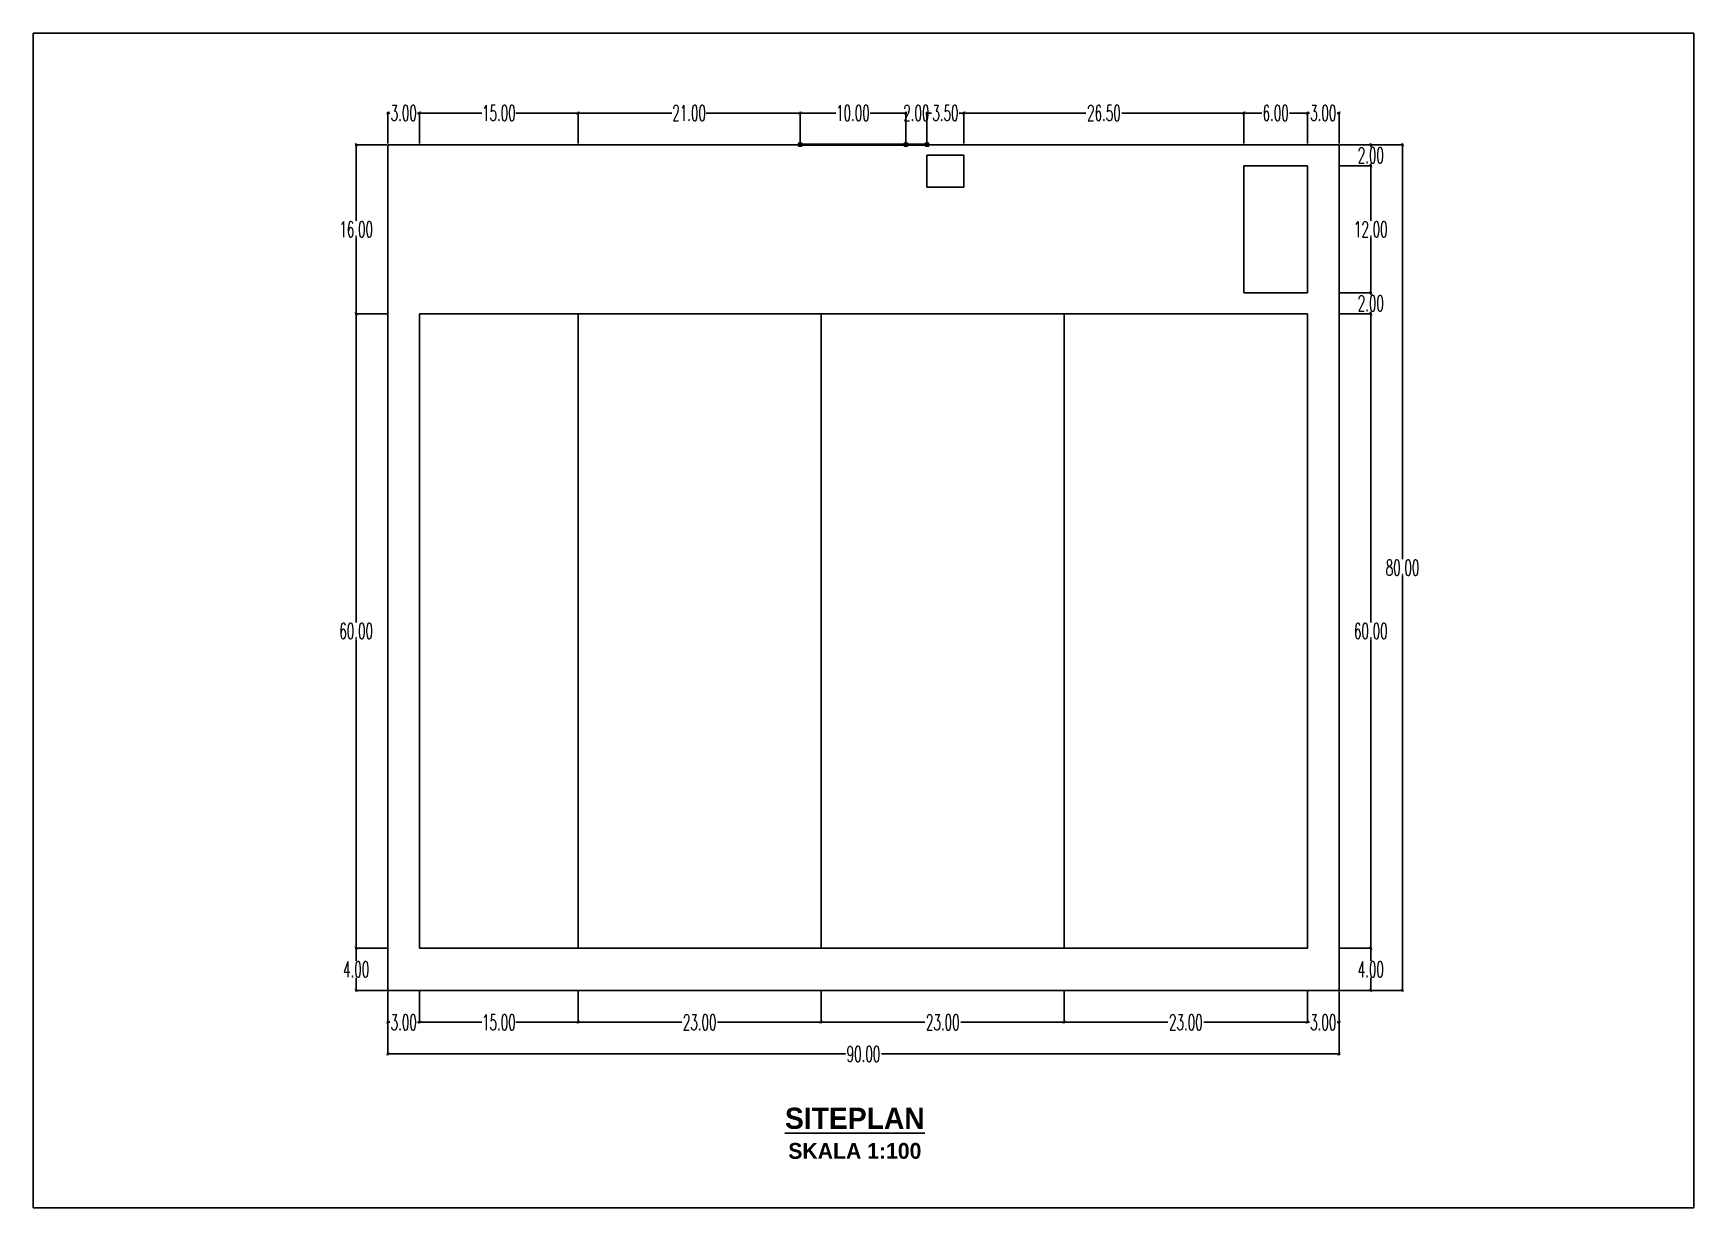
# Model space of a CAD drawing. Header units: millimetres. Extents: x 2491 to 3310, y 1470 to 1581.
# Drawn here: x 2490.8 to 2647.9, y 1469.6 to 1580.7 of the extents above; entities that cross this region are included whole.
import ezdxf

# ---------------------------------------------------------------- set-up
doc = ezdxf.new("R2010")
doc.units = ezdxf.units.MM
doc.layers.add('KOP TEKS', color=1, linetype='Continuous')
doc.styles.add('-DIM2', font='simplex.shx', dxfattribs={"width": 0.55})
doc.styles.get("Standard").update_dxf_attribs({"font": 'arial.ttf'})
doc.dimstyles.new('layout ngoro', dxfattribs={"dimtxt": 1.5, "dimasz": 0.3, "dimexe": 0.1, "dimexo": 0.1, "dimgap": 0.05, "dimtad": 0, "dimtih": 1, "dimtoh": 1, "dimzin": 0, "dimdsep": 46, "dimtxsty": '-DIM2', "dimblk": 'ARCHTICK', "dimcen": 0.3, "dimdle": 0.1, "dimclrd": 1, "dimclre": 1, "dimclrt": 7, "dimadec": 0, "dimazin": 0, "dimtfac": 1, "dimtix": 1, "dimtofl": 0, "dimtmove": 0, "dimatfit": 3, "dimldrblk": 'ARCHTICK', "dimfxl": 1, "dimtolj": 1, "dimtzin": 0, "dimarcsym": 0})

msp = doc.modelspace()

# ---------------------------------------------------------------- texts
at = {"insert": (2554.85, 1479.098), "char_height": 3.67023, "width": 27.40243, "attachment_point": 1}
msp.add_mtext('\\pxqc;{\\fBritannic Bold|b0|i0|c0|p34;\\H0.54493x;\\LSITEPLAN\\H1.83512x;\\P\\H0.40869x;\\lSKALA 1:100}', dxfattribs=at)

# ---------------------------------------------------------------- blocks, each defined once
blk = doc.blocks.new('_ArchTick')
at = {"color": 0, "linetype": 'ByBlock', "const_width": 0.15}
blk.add_lwpolyline([(-0.5, -0.5), (0.5, 0.5)], dxfattribs=at)
blk = doc.blocks.new('*D410')
at = {"color": 1, "linetype": 'Continuous', "lineweight": -2, "transparency": 16777216}
for p, q in [((2611.37, 1490.08), (2611.37, 1487.08)), ((2614.37, 1490.08), (2614.37, 1487.08))]:
    blk.add_line(p, q, dxfattribs=at)
at = {"color": 1, "lineweight": -2, "transparency": 16777216}
for p, q in [((2611.27, 1487.18), (2611.56, 1487.18)), ((2614.47, 1487.18), (2614.18, 1487.18))]:
    blk.add_line(p, q, dxfattribs=at)
at = {"layer": 'Defpoints', "color": 0, "transparency": 16777216}
for p in [(2611.37, 1490.18), (2614.37, 1490.18), (2611.37, 1487.18)]:
    blk.add_point(p, dxfattribs=at)
at = {"color": 1, "lineweight": -2, "transparency": 16777216, "xscale": 0.3, "yscale": 0.3, "zscale": 0.3, "rotation": 180}
blk.add_blockref('_ArchTick', (2611.37, 1487.18), dxfattribs=at)
at = {"color": 1, "lineweight": -2, "transparency": 16777216, "xscale": 0.3, "yscale": 0.3, "zscale": 0.3}
blk.add_blockref('_ArchTick', (2614.37, 1487.18), dxfattribs=at)
at = {"color": 7, "transparency": 16777216, "insert": (2612.87, 1487.18), "char_height": 1.5, "attachment_point": 5, "style": '-DIM2'}
blk.add_mtext('\\A1;3.00', dxfattribs=at)
blk = doc.blocks.new('*D266')
at = {"color": 1, "linetype": 'Continuous', "lineweight": -2, "transparency": 16777216}
for p, q in [((2588.37, 1490.08), (2588.37, 1487.08)), ((2611.37, 1490.08), (2611.37, 1487.08))]:
    blk.add_line(p, q, dxfattribs=at)
at = {"color": 1, "lineweight": -2, "transparency": 16777216}
for p, q in [((2588.27, 1487.18), (2598.17, 1487.18)), ((2611.47, 1487.18), (2601.57, 1487.18))]:
    blk.add_line(p, q, dxfattribs=at)
at = {"layer": 'Defpoints', "color": 0, "transparency": 16777216}
for p in [(2588.37, 1490.18), (2611.37, 1490.18), (2588.37, 1487.18)]:
    blk.add_point(p, dxfattribs=at)
at = {"color": 1, "lineweight": -2, "transparency": 16777216, "xscale": 0.3, "yscale": 0.3, "zscale": 0.3, "rotation": 180}
blk.add_blockref('_ArchTick', (2588.37, 1487.18), dxfattribs=at)
at = {"color": 1, "lineweight": -2, "transparency": 16777216, "xscale": 0.3, "yscale": 0.3, "zscale": 0.3}
blk.add_blockref('_ArchTick', (2611.37, 1487.18), dxfattribs=at)
at = {"color": 7, "transparency": 16777216, "insert": (2599.87, 1487.18), "char_height": 1.5, "attachment_point": 5, "style": '-DIM2'}
blk.add_mtext('\\A1;23.00', dxfattribs=at)
blk = doc.blocks.new('*D267')
at = {"color": 1, "linetype": 'Continuous', "lineweight": -2, "transparency": 16777216}
for p, q in [((2565.37, 1490.08), (2565.37, 1487.08)), ((2588.37, 1490.08), (2588.37, 1487.08))]:
    blk.add_line(p, q, dxfattribs=at)
at = {"color": 1, "lineweight": -2, "transparency": 16777216}
for p, q in [((2565.27, 1487.18), (2575.17, 1487.18)), ((2588.47, 1487.18), (2578.57, 1487.18))]:
    blk.add_line(p, q, dxfattribs=at)
at = {"layer": 'Defpoints', "color": 0, "transparency": 16777216}
for p in [(2565.37, 1490.18), (2588.37, 1490.18), (2565.37, 1487.18)]:
    blk.add_point(p, dxfattribs=at)
at = {"color": 1, "lineweight": -2, "transparency": 16777216, "xscale": 0.3, "yscale": 0.3, "zscale": 0.3, "rotation": 180}
blk.add_blockref('_ArchTick', (2565.37, 1487.18), dxfattribs=at)
at = {"color": 1, "lineweight": -2, "transparency": 16777216, "xscale": 0.3, "yscale": 0.3, "zscale": 0.3}
blk.add_blockref('_ArchTick', (2588.37, 1487.18), dxfattribs=at)
at = {"color": 7, "transparency": 16777216, "insert": (2576.87, 1487.18), "char_height": 1.5, "attachment_point": 5, "style": '-DIM2'}
blk.add_mtext('\\A1;23.00', dxfattribs=at)
blk = doc.blocks.new('*D268')
at = {"color": 1, "linetype": 'Continuous', "lineweight": -2, "transparency": 16777216}
for p, q in [((2542.37, 1490.08), (2542.37, 1487.08)), ((2565.37, 1490.08), (2565.37, 1487.08))]:
    blk.add_line(p, q, dxfattribs=at)
at = {"color": 1, "lineweight": -2, "transparency": 16777216}
for p, q in [((2542.27, 1487.18), (2552.17, 1487.18)), ((2565.47, 1487.18), (2555.57, 1487.18))]:
    blk.add_line(p, q, dxfattribs=at)
at = {"layer": 'Defpoints', "color": 0, "transparency": 16777216}
for p in [(2542.37, 1490.18), (2565.37, 1490.18), (2542.37, 1487.18)]:
    blk.add_point(p, dxfattribs=at)
at = {"color": 1, "lineweight": -2, "transparency": 16777216, "xscale": 0.3, "yscale": 0.3, "zscale": 0.3, "rotation": 180}
blk.add_blockref('_ArchTick', (2542.37, 1487.18), dxfattribs=at)
at = {"color": 1, "lineweight": -2, "transparency": 16777216, "xscale": 0.3, "yscale": 0.3, "zscale": 0.3}
blk.add_blockref('_ArchTick', (2565.37, 1487.18), dxfattribs=at)
at = {"color": 7, "transparency": 16777216, "insert": (2553.87, 1487.18), "char_height": 1.5, "attachment_point": 5, "style": '-DIM2'}
blk.add_mtext('\\A1;23.00', dxfattribs=at)
blk = doc.blocks.new('*D269')
at = {"color": 1, "linetype": 'Continuous', "lineweight": -2, "transparency": 16777216}
for p, q in [((2527.37, 1490.08), (2527.37, 1487.08)), ((2542.37, 1490.08), (2542.37, 1487.08))]:
    blk.add_line(p, q, dxfattribs=at)
at = {"color": 1, "lineweight": -2, "transparency": 16777216}
for p, q in [((2527.27, 1487.18), (2533.25, 1487.18)), ((2542.47, 1487.18), (2536.49, 1487.18))]:
    blk.add_line(p, q, dxfattribs=at)
at = {"layer": 'Defpoints', "color": 0, "transparency": 16777216}
for p in [(2527.37, 1490.18), (2542.37, 1490.18), (2527.37, 1487.18)]:
    blk.add_point(p, dxfattribs=at)
at = {"color": 1, "lineweight": -2, "transparency": 16777216, "xscale": 0.3, "yscale": 0.3, "zscale": 0.3, "rotation": 180}
blk.add_blockref('_ArchTick', (2527.37, 1487.18), dxfattribs=at)
at = {"color": 1, "lineweight": -2, "transparency": 16777216, "xscale": 0.3, "yscale": 0.3, "zscale": 0.3}
blk.add_blockref('_ArchTick', (2542.37, 1487.18), dxfattribs=at)
at = {"color": 7, "transparency": 16777216, "insert": (2534.87, 1487.18), "char_height": 1.5, "attachment_point": 5, "style": '-DIM2'}
blk.add_mtext('\\A1;15.00', dxfattribs=at)
blk = doc.blocks.new('*D270')
at = {"color": 1, "linetype": 'Continuous', "lineweight": -2, "transparency": 16777216}
for p, q in [((2524.37, 1490.08), (2524.37, 1487.08)), ((2527.37, 1490.08), (2527.37, 1487.08))]:
    blk.add_line(p, q, dxfattribs=at)
at = {"color": 1, "lineweight": -2, "transparency": 16777216}
for p, q in [((2524.27, 1487.18), (2524.56, 1487.18)), ((2527.47, 1487.18), (2527.18, 1487.18))]:
    blk.add_line(p, q, dxfattribs=at)
at = {"layer": 'Defpoints', "color": 0, "transparency": 16777216}
for p in [(2524.37, 1490.18), (2527.37, 1490.18), (2524.37, 1487.18)]:
    blk.add_point(p, dxfattribs=at)
at = {"color": 1, "lineweight": -2, "transparency": 16777216, "xscale": 0.3, "yscale": 0.3, "zscale": 0.3, "rotation": 180}
blk.add_blockref('_ArchTick', (2524.37, 1487.18), dxfattribs=at)
at = {"color": 1, "lineweight": -2, "transparency": 16777216, "xscale": 0.3, "yscale": 0.3, "zscale": 0.3}
blk.add_blockref('_ArchTick', (2527.37, 1487.18), dxfattribs=at)
at = {"color": 7, "transparency": 16777216, "insert": (2525.87, 1487.18), "char_height": 1.5, "attachment_point": 5, "style": '-DIM2'}
blk.add_mtext('\\A1;3.00', dxfattribs=at)
blk = doc.blocks.new('*D271')
at = {"color": 1, "linetype": 'Continuous', "lineweight": -2, "transparency": 16777216}
for p, q in [((2614.47, 1494.18), (2617.47, 1494.18)), ((2614.47, 1490.18), (2617.47, 1490.18))]:
    blk.add_line(p, q, dxfattribs=at)
at = {"color": 1, "lineweight": -2, "transparency": 16777216}
for p, q in [((2617.37, 1494.28), (2617.37, 1492.98)), ((2617.37, 1490.08), (2617.37, 1491.38))]:
    blk.add_line(p, q, dxfattribs=at)
at = {"layer": 'Defpoints', "color": 0, "transparency": 16777216}
for p in [(2614.37, 1494.18), (2617.37, 1494.18), (2614.37, 1490.18)]:
    blk.add_point(p, dxfattribs=at)
at = {"color": 1, "lineweight": -2, "transparency": 16777216, "xscale": 0.3, "yscale": 0.3, "zscale": 0.3}
for p, rotation in [((2617.37, 1494.18), 90), ((2617.37, 1490.18), 270)]:
    blk.add_blockref('_ArchTick', p, dxfattribs=dict(at, rotation=rotation))
at = {"color": 7, "transparency": 16777216, "insert": (2617.37, 1492.18), "char_height": 1.5, "attachment_point": 5, "style": '-DIM2'}
blk.add_mtext('\\A1;4.00', dxfattribs=at)
blk = doc.blocks.new('*D272')
at = {"color": 1, "linetype": 'Continuous', "lineweight": -2, "transparency": 16777216}
for p, q in [((2614.47, 1554.18), (2617.47, 1554.18)), ((2614.47, 1494.18), (2617.47, 1494.18))]:
    blk.add_line(p, q, dxfattribs=at)
at = {"color": 1, "lineweight": -2, "transparency": 16777216}
for p, q in [((2617.37, 1554.28), (2617.37, 1524.98)), ((2617.37, 1494.08), (2617.37, 1523.38))]:
    blk.add_line(p, q, dxfattribs=at)
at = {"layer": 'Defpoints', "color": 0, "transparency": 16777216}
for p in [(2614.37, 1554.18), (2617.37, 1554.18), (2614.37, 1494.18)]:
    blk.add_point(p, dxfattribs=at)
at = {"color": 1, "lineweight": -2, "transparency": 16777216, "xscale": 0.3, "yscale": 0.3, "zscale": 0.3}
for p, rotation in [((2617.37, 1554.18), 90), ((2617.37, 1494.18), 270)]:
    blk.add_blockref('_ArchTick', p, dxfattribs=dict(at, rotation=rotation))
at = {"color": 7, "transparency": 16777216, "insert": (2617.37, 1524.18), "char_height": 1.5, "attachment_point": 5, "style": '-DIM2'}
blk.add_mtext('\\A1;60.00', dxfattribs=at)
blk = doc.blocks.new('*D273')
at = {"color": 1, "linetype": 'Continuous', "lineweight": -2, "transparency": 16777216}
for p, q in [((2614.47, 1556.18), (2617.47, 1556.18)), ((2614.47, 1554.18), (2617.47, 1554.18))]:
    blk.add_line(p, q, dxfattribs=at)
at = {"color": 1, "lineweight": -2, "transparency": 16777216}
for p, q in [((2617.37, 1556.28), (2617.37, 1555.98)), ((2617.37, 1554.08), (2617.37, 1554.38))]:
    blk.add_line(p, q, dxfattribs=at)
at = {"layer": 'Defpoints', "color": 0, "transparency": 16777216}
for p in [(2614.37, 1556.18), (2617.37, 1556.18), (2614.37, 1554.18)]:
    blk.add_point(p, dxfattribs=at)
at = {"color": 1, "lineweight": -2, "transparency": 16777216, "xscale": 0.3, "yscale": 0.3, "zscale": 0.3}
for p, rotation in [((2617.37, 1556.18), 90), ((2617.37, 1554.18), 270)]:
    blk.add_blockref('_ArchTick', p, dxfattribs=dict(at, rotation=rotation))
at = {"color": 7, "transparency": 16777216, "insert": (2617.37, 1555.18), "char_height": 1.5, "attachment_point": 5, "style": '-DIM2'}
blk.add_mtext('\\A1;2.00', dxfattribs=at)
blk = doc.blocks.new('*D274')
at = {"color": 1, "linetype": 'Continuous', "lineweight": -2, "transparency": 16777216}
for p, q in [((2614.47, 1568.18), (2617.47, 1568.18)), ((2614.47, 1556.18), (2617.47, 1556.18))]:
    blk.add_line(p, q, dxfattribs=at)
at = {"color": 1, "lineweight": -2, "transparency": 16777216}
for p, q in [((2617.37, 1568.28), (2617.37, 1562.98)), ((2617.37, 1556.08), (2617.37, 1561.38))]:
    blk.add_line(p, q, dxfattribs=at)
at = {"layer": 'Defpoints', "color": 0, "transparency": 16777216}
for p in [(2614.37, 1568.18), (2617.37, 1568.18), (2614.37, 1556.18)]:
    blk.add_point(p, dxfattribs=at)
at = {"color": 1, "lineweight": -2, "transparency": 16777216, "xscale": 0.3, "yscale": 0.3, "zscale": 0.3}
for p, rotation in [((2617.37, 1568.18), 90), ((2617.37, 1556.18), 270)]:
    blk.add_blockref('_ArchTick', p, dxfattribs=dict(at, rotation=rotation))
at = {"color": 7, "transparency": 16777216, "insert": (2617.37, 1562.18), "char_height": 1.5, "attachment_point": 5, "style": '-DIM2'}
blk.add_mtext('\\A1;12.00', dxfattribs=at)
blk = doc.blocks.new('*D275')
at = {"color": 1, "linetype": 'Continuous', "lineweight": -2, "transparency": 16777216}
for p, q in [((2614.47, 1570.18), (2617.47, 1570.18)), ((2614.47, 1568.18), (2617.47, 1568.18))]:
    blk.add_line(p, q, dxfattribs=at)
at = {"color": 1, "lineweight": -2, "transparency": 16777216}
for p, q in [((2617.37, 1570.28), (2617.37, 1569.98)), ((2617.37, 1568.08), (2617.37, 1568.38))]:
    blk.add_line(p, q, dxfattribs=at)
at = {"layer": 'Defpoints', "color": 0, "transparency": 16777216}
for p in [(2614.37, 1570.18), (2617.37, 1570.18), (2614.37, 1568.18)]:
    blk.add_point(p, dxfattribs=at)
at = {"color": 1, "lineweight": -2, "transparency": 16777216, "xscale": 0.3, "yscale": 0.3, "zscale": 0.3}
for p, rotation in [((2617.37, 1570.18), 90), ((2617.37, 1568.18), 270)]:
    blk.add_blockref('_ArchTick', p, dxfattribs=dict(at, rotation=rotation))
at = {"color": 7, "transparency": 16777216, "insert": (2617.37, 1569.18), "char_height": 1.5, "attachment_point": 5, "style": '-DIM2'}
blk.add_mtext('\\A1;2.00', dxfattribs=at)
blk = doc.blocks.new('*D276')
at = {"color": 1, "lineweight": -2, "transparency": 16777216}
for p, q in [((2611.27, 1573.18), (2611.56, 1573.18)), ((2614.47, 1573.18), (2614.18, 1573.18))]:
    blk.add_line(p, q, dxfattribs=at)
at = {"color": 1, "linetype": 'Continuous', "lineweight": -2, "transparency": 16777216}
for p, q in [((2611.37, 1570.28), (2611.37, 1573.28)), ((2614.37, 1570.28), (2614.37, 1573.28))]:
    blk.add_line(p, q, dxfattribs=at)
at = {"layer": 'Defpoints', "color": 0, "transparency": 16777216}
for p in [(2611.37, 1573.18), (2611.37, 1570.18), (2614.37, 1570.18)]:
    blk.add_point(p, dxfattribs=at)
at = {"color": 1, "lineweight": -2, "transparency": 16777216, "xscale": 0.3, "yscale": 0.3, "zscale": 0.3, "rotation": 180}
blk.add_blockref('_ArchTick', (2611.37, 1573.18), dxfattribs=at)
at = {"color": 1, "lineweight": -2, "transparency": 16777216, "xscale": 0.3, "yscale": 0.3, "zscale": 0.3}
blk.add_blockref('_ArchTick', (2614.37, 1573.18), dxfattribs=at)
at = {"color": 7, "transparency": 16777216, "insert": (2612.87, 1573.18), "char_height": 1.5, "attachment_point": 5, "style": '-DIM2'}
blk.add_mtext('\\A1;3.00', dxfattribs=at)
blk = doc.blocks.new('*D277')
at = {"color": 1, "lineweight": -2, "transparency": 16777216}
for p, q in [((2605.27, 1573.18), (2607.06, 1573.18)), ((2611.47, 1573.18), (2609.68, 1573.18))]:
    blk.add_line(p, q, dxfattribs=at)
at = {"color": 1, "linetype": 'Continuous', "lineweight": -2, "transparency": 16777216}
for p, q in [((2605.37, 1570.28), (2605.37, 1573.28)), ((2611.37, 1570.28), (2611.37, 1573.28))]:
    blk.add_line(p, q, dxfattribs=at)
at = {"layer": 'Defpoints', "color": 0, "transparency": 16777216}
for p in [(2605.37, 1573.18), (2605.37, 1570.18), (2611.37, 1570.18)]:
    blk.add_point(p, dxfattribs=at)
at = {"color": 1, "lineweight": -2, "transparency": 16777216, "xscale": 0.3, "yscale": 0.3, "zscale": 0.3, "rotation": 180}
blk.add_blockref('_ArchTick', (2605.37, 1573.18), dxfattribs=at)
at = {"color": 1, "lineweight": -2, "transparency": 16777216, "xscale": 0.3, "yscale": 0.3, "zscale": 0.3}
blk.add_blockref('_ArchTick', (2611.37, 1573.18), dxfattribs=at)
at = {"color": 7, "transparency": 16777216, "insert": (2608.37, 1573.18), "char_height": 1.5, "attachment_point": 5, "style": '-DIM2'}
blk.add_mtext('\\A1;6.00', dxfattribs=at)
blk = doc.blocks.new('*D278')
at = {"color": 1, "linetype": 'Continuous', "lineweight": -2, "transparency": 16777216}
for p, q in [((2524.27, 1494.18), (2521.27, 1494.18)), ((2524.27, 1490.18), (2521.27, 1490.18))]:
    blk.add_line(p, q, dxfattribs=at)
at = {"color": 1, "lineweight": -2, "transparency": 16777216}
for p, q in [((2521.37, 1494.28), (2521.37, 1492.98)), ((2521.37, 1490.08), (2521.37, 1491.38))]:
    blk.add_line(p, q, dxfattribs=at)
at = {"layer": 'Defpoints', "color": 0, "transparency": 16777216}
for p in [(2521.37, 1494.18), (2524.37, 1494.18), (2524.37, 1490.18)]:
    blk.add_point(p, dxfattribs=at)
at = {"color": 1, "lineweight": -2, "transparency": 16777216, "xscale": 0.3, "yscale": 0.3, "zscale": 0.3}
for p, rotation in [((2521.37, 1494.18), 90), ((2521.37, 1490.18), 270)]:
    blk.add_blockref('_ArchTick', p, dxfattribs=dict(at, rotation=rotation))
at = {"color": 7, "transparency": 16777216, "insert": (2521.37, 1492.18), "char_height": 1.5, "attachment_point": 5, "style": '-DIM2'}
blk.add_mtext('\\A1;4.00', dxfattribs=at)
blk = doc.blocks.new('*D279')
at = {"color": 1, "linetype": 'Continuous', "lineweight": -2, "transparency": 16777216}
for p, q in [((2524.27, 1554.18), (2521.27, 1554.18)), ((2524.27, 1494.18), (2521.27, 1494.18))]:
    blk.add_line(p, q, dxfattribs=at)
at = {"color": 1, "lineweight": -2, "transparency": 16777216}
for p, q in [((2521.37, 1554.28), (2521.37, 1524.98)), ((2521.37, 1494.08), (2521.37, 1523.38))]:
    blk.add_line(p, q, dxfattribs=at)
at = {"layer": 'Defpoints', "color": 0, "transparency": 16777216}
for p in [(2521.37, 1554.18), (2524.37, 1554.18), (2524.37, 1494.18)]:
    blk.add_point(p, dxfattribs=at)
at = {"color": 1, "lineweight": -2, "transparency": 16777216, "xscale": 0.3, "yscale": 0.3, "zscale": 0.3}
for p, rotation in [((2521.37, 1554.18), 90), ((2521.37, 1494.18), 270)]:
    blk.add_blockref('_ArchTick', p, dxfattribs=dict(at, rotation=rotation))
at = {"color": 7, "transparency": 16777216, "insert": (2521.37, 1524.18), "char_height": 1.5, "attachment_point": 5, "style": '-DIM2'}
blk.add_mtext('\\A1;60.00', dxfattribs=at)
blk = doc.blocks.new('*D280')
at = {"color": 1, "linetype": 'Continuous', "lineweight": -2, "transparency": 16777216}
for p, q in [((2524.27, 1570.18), (2521.27, 1570.18)), ((2524.27, 1554.18), (2521.27, 1554.18))]:
    blk.add_line(p, q, dxfattribs=at)
at = {"color": 1, "lineweight": -2, "transparency": 16777216}
for p, q in [((2521.37, 1570.28), (2521.37, 1562.98)), ((2521.37, 1554.08), (2521.37, 1561.38))]:
    blk.add_line(p, q, dxfattribs=at)
at = {"layer": 'Defpoints', "color": 0, "transparency": 16777216}
for p in [(2521.37, 1570.18), (2524.37, 1570.18), (2524.37, 1554.18)]:
    blk.add_point(p, dxfattribs=at)
at = {"color": 1, "lineweight": -2, "transparency": 16777216, "xscale": 0.3, "yscale": 0.3, "zscale": 0.3}
for p, rotation in [((2521.37, 1570.18), 90), ((2521.37, 1554.18), 270)]:
    blk.add_blockref('_ArchTick', p, dxfattribs=dict(at, rotation=rotation))
at = {"color": 7, "transparency": 16777216, "insert": (2521.37, 1562.18), "char_height": 1.5, "attachment_point": 5, "style": '-DIM2'}
blk.add_mtext('\\A1;16.00', dxfattribs=at)
blk = doc.blocks.new('*D281')
at = {"color": 1, "lineweight": -2, "transparency": 16777216}
for p, q in [((2524.27, 1573.18), (2524.56, 1573.18)), ((2527.47, 1573.18), (2527.18, 1573.18))]:
    blk.add_line(p, q, dxfattribs=at)
at = {"color": 1, "linetype": 'Continuous', "lineweight": -2, "transparency": 16777216}
for p, q in [((2524.37, 1570.28), (2524.37, 1573.28)), ((2527.37, 1570.28), (2527.37, 1573.28))]:
    blk.add_line(p, q, dxfattribs=at)
at = {"layer": 'Defpoints', "color": 0, "transparency": 16777216}
for p in [(2527.37, 1573.18), (2524.37, 1570.18), (2527.37, 1570.18)]:
    blk.add_point(p, dxfattribs=at)
at = {"color": 1, "lineweight": -2, "transparency": 16777216, "xscale": 0.3, "yscale": 0.3, "zscale": 0.3, "rotation": 180}
blk.add_blockref('_ArchTick', (2524.37, 1573.18), dxfattribs=at)
at = {"color": 1, "lineweight": -2, "transparency": 16777216, "xscale": 0.3, "yscale": 0.3, "zscale": 0.3}
blk.add_blockref('_ArchTick', (2527.37, 1573.18), dxfattribs=at)
at = {"color": 7, "transparency": 16777216, "insert": (2525.87, 1573.18), "char_height": 1.5, "attachment_point": 5, "style": '-DIM2'}
blk.add_mtext('\\A1;3.00', dxfattribs=at)
blk = doc.blocks.new('*D282')
at = {"color": 1, "lineweight": -2, "transparency": 16777216}
for p, q in [((2527.27, 1573.18), (2533.25, 1573.18)), ((2542.47, 1573.18), (2536.49, 1573.18))]:
    blk.add_line(p, q, dxfattribs=at)
at = {"color": 1, "linetype": 'Continuous', "lineweight": -2, "transparency": 16777216}
for p, q in [((2527.37, 1570.28), (2527.37, 1573.28)), ((2542.37, 1570.28), (2542.37, 1573.28))]:
    blk.add_line(p, q, dxfattribs=at)
at = {"layer": 'Defpoints', "color": 0, "transparency": 16777216}
for p in [(2542.37, 1573.18), (2527.37, 1570.18), (2542.37, 1570.18)]:
    blk.add_point(p, dxfattribs=at)
at = {"color": 1, "lineweight": -2, "transparency": 16777216, "xscale": 0.3, "yscale": 0.3, "zscale": 0.3, "rotation": 180}
blk.add_blockref('_ArchTick', (2527.37, 1573.18), dxfattribs=at)
at = {"color": 1, "lineweight": -2, "transparency": 16777216, "xscale": 0.3, "yscale": 0.3, "zscale": 0.3}
blk.add_blockref('_ArchTick', (2542.37, 1573.18), dxfattribs=at)
at = {"color": 7, "transparency": 16777216, "insert": (2534.87, 1573.18), "char_height": 1.5, "attachment_point": 5, "style": '-DIM2'}
blk.add_mtext('\\A1;15.00', dxfattribs=at)
blk = doc.blocks.new('*D283')
at = {"color": 1, "lineweight": -2, "transparency": 16777216}
for p, q in [((2578.77, 1573.18), (2590.42, 1573.18)), ((2605.47, 1573.18), (2593.82, 1573.18))]:
    blk.add_line(p, q, dxfattribs=at)
at = {"color": 1, "linetype": 'Continuous', "lineweight": -2, "transparency": 16777216}
for p, q in [((2578.87, 1570.28), (2578.87, 1573.28)), ((2605.37, 1570.28), (2605.37, 1573.28))]:
    blk.add_line(p, q, dxfattribs=at)
at = {"layer": 'Defpoints', "color": 0, "transparency": 16777216}
for p in [(2578.87, 1573.18), (2578.87, 1570.18), (2605.37, 1570.18)]:
    blk.add_point(p, dxfattribs=at)
at = {"color": 1, "lineweight": -2, "transparency": 16777216, "xscale": 0.3, "yscale": 0.3, "zscale": 0.3, "rotation": 180}
blk.add_blockref('_ArchTick', (2578.87, 1573.18), dxfattribs=at)
at = {"color": 1, "lineweight": -2, "transparency": 16777216, "xscale": 0.3, "yscale": 0.3, "zscale": 0.3}
blk.add_blockref('_ArchTick', (2605.37, 1573.18), dxfattribs=at)
at = {"color": 7, "transparency": 16777216, "insert": (2592.12, 1573.18), "char_height": 1.5, "attachment_point": 5, "style": '-DIM2'}
blk.add_mtext('\\A1;26.50', dxfattribs=at)
blk = doc.blocks.new('*D284')
at = {"color": 1, "lineweight": -2, "transparency": 16777216}
for p, q in [((2575.27, 1573.18), (2575.81, 1573.18)), ((2578.97, 1573.18), (2578.43, 1573.18))]:
    blk.add_line(p, q, dxfattribs=at)
at = {"color": 1, "linetype": 'Continuous', "lineweight": -2, "transparency": 16777216}
for p, q in [((2575.37, 1570.28), (2575.37, 1573.28)), ((2578.87, 1570.28), (2578.87, 1573.28))]:
    blk.add_line(p, q, dxfattribs=at)
at = {"layer": 'Defpoints', "color": 0, "transparency": 16777216}
for p in [(2575.37, 1573.18), (2575.37, 1570.18), (2578.87, 1570.18)]:
    blk.add_point(p, dxfattribs=at)
at = {"color": 1, "lineweight": -2, "transparency": 16777216, "xscale": 0.3, "yscale": 0.3, "zscale": 0.3, "rotation": 180}
blk.add_blockref('_ArchTick', (2575.37, 1573.18), dxfattribs=at)
at = {"color": 1, "lineweight": -2, "transparency": 16777216, "xscale": 0.3, "yscale": 0.3, "zscale": 0.3}
blk.add_blockref('_ArchTick', (2578.87, 1573.18), dxfattribs=at)
at = {"color": 7, "transparency": 16777216, "insert": (2577.12, 1573.18), "char_height": 1.5, "attachment_point": 5, "style": '-DIM2'}
blk.add_mtext('\\A1;3.50', dxfattribs=at)
blk = doc.blocks.new('*D411')
at = {"color": 1, "lineweight": -2, "transparency": 16777216}
for p, q in [((2542.27, 1573.18), (2551.25, 1573.18)), ((2563.47, 1573.18), (2554.49, 1573.18))]:
    blk.add_line(p, q, dxfattribs=at)
at = {"color": 1, "linetype": 'Continuous', "lineweight": -2, "transparency": 16777216}
for p, q in [((2542.37, 1570.28), (2542.37, 1573.28)), ((2563.37, 1570.28), (2563.37, 1573.28))]:
    blk.add_line(p, q, dxfattribs=at)
at = {"layer": 'Defpoints', "color": 0, "transparency": 16777216}
for p in [(2563.37, 1573.18), (2542.37, 1570.18), (2563.37, 1570.18)]:
    blk.add_point(p, dxfattribs=at)
at = {"color": 1, "lineweight": -2, "transparency": 16777216, "xscale": 0.3, "yscale": 0.3, "zscale": 0.3, "rotation": 180}
blk.add_blockref('_ArchTick', (2542.37, 1573.18), dxfattribs=at)
at = {"color": 1, "lineweight": -2, "transparency": 16777216, "xscale": 0.3, "yscale": 0.3, "zscale": 0.3}
blk.add_blockref('_ArchTick', (2563.37, 1573.18), dxfattribs=at)
at = {"color": 7, "transparency": 16777216, "insert": (2552.87, 1573.18), "char_height": 1.5, "attachment_point": 5, "style": '-DIM2'}
blk.add_mtext('\\A1;21.00', dxfattribs=at)
blk = doc.blocks.new('*D285')
at = {"color": 1, "lineweight": -2, "transparency": 16777216}
for p, q in [((2563.27, 1573.18), (2566.75, 1573.18)), ((2573.47, 1573.18), (2569.99, 1573.18))]:
    blk.add_line(p, q, dxfattribs=at)
at = {"color": 1, "linetype": 'Continuous', "lineweight": -2, "transparency": 16777216}
for p, q in [((2563.37, 1570.28), (2563.37, 1573.28)), ((2573.37, 1570.28), (2573.37, 1573.28))]:
    blk.add_line(p, q, dxfattribs=at)
at = {"layer": 'Defpoints', "color": 0, "transparency": 16777216}
for p in [(2573.37, 1573.18), (2563.37, 1570.18), (2573.37, 1570.18)]:
    blk.add_point(p, dxfattribs=at)
at = {"color": 1, "lineweight": -2, "transparency": 16777216, "xscale": 0.3, "yscale": 0.3, "zscale": 0.3, "rotation": 180}
blk.add_blockref('_ArchTick', (2563.37, 1573.18), dxfattribs=at)
at = {"color": 1, "lineweight": -2, "transparency": 16777216, "xscale": 0.3, "yscale": 0.3, "zscale": 0.3}
blk.add_blockref('_ArchTick', (2573.37, 1573.18), dxfattribs=at)
at = {"color": 7, "transparency": 16777216, "insert": (2568.37, 1573.18), "char_height": 1.5, "attachment_point": 5, "style": '-DIM2'}
blk.add_mtext('\\A1;10.00', dxfattribs=at)
blk = doc.blocks.new('*D286')
at = {"color": 1, "lineweight": -2, "transparency": 16777216}
for p, q in [((2573.37, 1573.18), (2573.07, 1573.18)), ((2575.37, 1573.18), (2575.67, 1573.18))]:
    blk.add_line(p, q, dxfattribs=at)
at = {"color": 1, "linetype": 'Continuous', "lineweight": -2, "transparency": 16777216}
for p, q in [((2573.37, 1570.28), (2573.37, 1573.28)), ((2575.37, 1570.28), (2575.37, 1573.28))]:
    blk.add_line(p, q, dxfattribs=at)
at = {"layer": 'Defpoints', "color": 0, "transparency": 16777216}
for p in [(2575.37, 1573.18), (2573.37, 1570.18), (2575.37, 1570.18)]:
    blk.add_point(p, dxfattribs=at)
at = {"color": 1, "lineweight": -2, "transparency": 16777216, "xscale": 0.3, "yscale": 0.3, "zscale": 0.3}
blk.add_blockref('_ArchTick', (2573.37, 1573.18), dxfattribs=at)
at = {"color": 1, "lineweight": -2, "transparency": 16777216, "xscale": 0.3, "yscale": 0.3, "zscale": 0.3, "rotation": 180}
blk.add_blockref('_ArchTick', (2575.37, 1573.18), dxfattribs=at)
at = {"color": 7, "transparency": 16777216, "insert": (2574.37, 1573.18), "char_height": 1.5, "attachment_point": 5, "style": '-DIM2'}
blk.add_mtext('\\A1;2.00', dxfattribs=at)
blk = doc.blocks.new('*D287')
at = {"color": 1, "linetype": 'Continuous', "lineweight": -2, "transparency": 16777216}
for p, q in [((2524.37, 1487.08), (2524.37, 1484.08)), ((2614.37, 1487.08), (2614.37, 1484.08))]:
    blk.add_line(p, q, dxfattribs=at)
at = {"color": 1, "lineweight": -2, "transparency": 16777216}
for p, q in [((2524.27, 1484.18), (2567.67, 1484.18)), ((2614.47, 1484.18), (2571.07, 1484.18))]:
    blk.add_line(p, q, dxfattribs=at)
at = {"layer": 'Defpoints', "color": 0, "transparency": 16777216}
for p in [(2524.37, 1487.18), (2614.37, 1487.18), (2524.37, 1484.18)]:
    blk.add_point(p, dxfattribs=at)
at = {"color": 1, "lineweight": -2, "transparency": 16777216, "xscale": 0.3, "yscale": 0.3, "zscale": 0.3, "rotation": 180}
blk.add_blockref('_ArchTick', (2524.37, 1484.18), dxfattribs=at)
at = {"color": 1, "lineweight": -2, "transparency": 16777216, "xscale": 0.3, "yscale": 0.3, "zscale": 0.3}
blk.add_blockref('_ArchTick', (2614.37, 1484.18), dxfattribs=at)
at = {"color": 7, "transparency": 16777216, "insert": (2569.37, 1484.18), "char_height": 1.5, "attachment_point": 5, "style": '-DIM2'}
blk.add_mtext('\\A1;90.00', dxfattribs=at)
blk = doc.blocks.new('*D288')
at = {"color": 1, "linetype": 'Continuous', "lineweight": -2, "transparency": 16777216}
for p, q in [((2617.47, 1570.18), (2620.47, 1570.18)), ((2617.47, 1490.18), (2620.47, 1490.18))]:
    blk.add_line(p, q, dxfattribs=at)
at = {"color": 1, "lineweight": -2, "transparency": 16777216}
for p, q in [((2620.37, 1570.28), (2620.37, 1530.98)), ((2620.37, 1490.08), (2620.37, 1529.38))]:
    blk.add_line(p, q, dxfattribs=at)
at = {"layer": 'Defpoints', "color": 0, "transparency": 16777216}
for p in [(2617.37, 1570.18), (2620.37, 1570.18), (2617.37, 1490.18)]:
    blk.add_point(p, dxfattribs=at)
at = {"color": 1, "lineweight": -2, "transparency": 16777216, "xscale": 0.3, "yscale": 0.3, "zscale": 0.3}
for p, rotation in [((2620.37, 1570.18), 90), ((2620.37, 1490.18), 270)]:
    blk.add_blockref('_ArchTick', p, dxfattribs=dict(at, rotation=rotation))
at = {"color": 7, "transparency": 16777216, "insert": (2620.37, 1530.18), "char_height": 1.5, "attachment_point": 5, "style": '-DIM2'}
blk.add_mtext('\\A1;80.00', dxfattribs=at)

# ---------------------------------------------------------------- dimensions: what is measured, and where the dimension line sits
for base, p1, p2, picture, middle in [((2527.371, 1573.18), (2524.371, 1570.18), (2527.371, 1570.18), '*D281', (2525.871, 1573.18)), ((2542.371, 1573.18), (2527.371, 1570.18), (2542.371, 1570.18), '*D282', (2534.871, 1573.18)), ((2563.371, 1573.18), (2542.371, 1570.18), (2563.371, 1570.18), '*D411', (2552.871, 1573.18)), ((2573.371, 1573.18), (2563.371, 1570.18), (2573.371, 1570.18), '*D285', (2568.371, 1573.18)), ((2575.371, 1573.18), (2573.371, 1570.18), (2575.371, 1570.18), '*D286', (2574.371, 1573.18)), ((2575.371, 1573.18), (2578.871, 1570.18), (2575.371, 1570.18), '*D284', (2577.121, 1573.18)), ((2578.871, 1573.18), (2605.371, 1570.18), (2578.871, 1570.18), '*D283', (2592.121, 1573.18)), ((2605.371, 1573.18), (2611.371, 1570.18), (2605.371, 1570.18), '*D277', (2608.371, 1573.18)), ((2611.371, 1573.18), (2614.371, 1570.18), (2611.371, 1570.18), '*D276', (2612.871, 1573.18)), ((2524.371, 1487.18), (2527.371, 1490.18), (2524.371, 1490.18), '*D270', (2525.871, 1487.18)), ((2527.371, 1487.18), (2542.371, 1490.18), (2527.371, 1490.18), '*D269', (2534.871, 1487.18)), ((2542.371, 1487.18), (2565.371, 1490.18), (2542.371, 1490.18), '*D268', (2553.871, 1487.18)), ((2565.371, 1487.18), (2588.371, 1490.18), (2565.371, 1490.18), '*D267', (2576.871, 1487.18)), ((2588.371, 1487.18), (2611.371, 1490.18), (2588.371, 1490.18), '*D266', (2599.871, 1487.18)), ((2611.371, 1487.18), (2614.371, 1490.18), (2611.371, 1490.18), '*D410', (2612.871, 1487.18)), ((2524.371, 1484.18), (2614.371, 1487.18), (2524.371, 1487.18), '*D287', (2569.371, 1484.18))]:
    dim = msp.add_linear_dim(base=base, p1=p1, p2=p2, dimstyle='layout ngoro')
    dim.commit()
    dim.dimension.update_dxf_attribs({"geometry": picture, "text_midpoint": middle})
for base, p1, p2, picture, middle in [((2521.371, 1570.18), (2524.371, 1554.18), (2524.371, 1570.18), '*D280', (2521.371, 1562.18)), ((2617.371, 1570.18), (2614.371, 1568.18), (2614.371, 1570.18), '*D275', (2617.371, 1569.18)), ((2620.371, 1570.18), (2617.371, 1490.18), (2617.371, 1570.18), '*D288', (2620.371, 1530.18)), ((2617.371, 1568.18), (2614.371, 1556.18), (2614.371, 1568.18), '*D274', (2617.371, 1562.18)), ((2617.371, 1556.18), (2614.371, 1554.18), (2614.371, 1556.18), '*D273', (2617.371, 1555.18)), ((2521.371, 1554.18), (2524.371, 1494.18), (2524.371, 1554.18), '*D279', (2521.371, 1524.18)), ((2617.371, 1554.18), (2614.371, 1494.18), (2614.371, 1554.18), '*D272', (2617.371, 1524.18)), ((2521.371, 1494.18), (2524.371, 1490.18), (2524.371, 1494.18), '*D278', (2521.371, 1492.18)), ((2617.371, 1494.18), (2614.371, 1490.18), (2614.371, 1494.18), '*D271', (2617.371, 1492.18))]:
    dim = msp.add_linear_dim(base=base, p1=p1, p2=p2, angle=90, dimstyle='layout ngoro')
    dim.commit()
    dim.dimension.update_dxf_attribs({"geometry": picture, "text_midpoint": middle})

# ---------------------------------------------------------------- linework, layer by layer
for points in [[(2524.371, 1570.18), (2524.371, 1490.18), (2614.371, 1490.18), (2614.371, 1570.18)], [(2563.221, 1570.03), (2563.521, 1570.03), (2563.521, 1570.33), (2563.221, 1570.33)], [(2563.521, 1570.23), (2573.221, 1570.23), (2573.221, 1570.13), (2563.521, 1570.13)], [(2573.221, 1570.03), (2573.521, 1570.03), (2573.521, 1570.33), (2573.221, 1570.33)], [(2573.521, 1570.23), (2575.221, 1570.23), (2575.221, 1570.13), (2573.521, 1570.13)], [(2575.221, 1570.03), (2575.521, 1570.03), (2575.521, 1570.33), (2575.221, 1570.33)], [(2575.371, 1566.18), (2578.871, 1566.18), (2578.871, 1569.18), (2575.371, 1569.18)], [(2605.371, 1556.18), (2611.371, 1556.18), (2611.371, 1568.18), (2605.371, 1568.18)], [(2527.371, 1494.18), (2542.371, 1494.18), (2542.371, 1554.18), (2527.371, 1554.18)], [(2542.371, 1494.18), (2565.371, 1494.18), (2565.371, 1554.18), (2542.371, 1554.18)], [(2565.371, 1494.18), (2588.371, 1494.18), (2588.371, 1554.18), (2565.371, 1554.18)], [(2588.371, 1494.18), (2611.371, 1494.18), (2611.371, 1554.18), (2588.371, 1554.18)]]:
    msp.add_lwpolyline(points, close=True)
at = {"layer": 'KOP TEKS', "color": 2}
msp.add_lwpolyline([(2647.928, 1469.634), (2647.928, 1580.726), (2490.813, 1580.726), (2490.813, 1469.634)], close=True, dxfattribs=at)

msp.set_redraw_order([(e.dxf.handle, doc.entitydb.next_handle()) for e in msp.query("TEXT MTEXT ATTDEF DIMENSION ARC_DIMENSION")])  # texts and dimensions are drawn at this point

doc.saveas('drawing.dxf')
